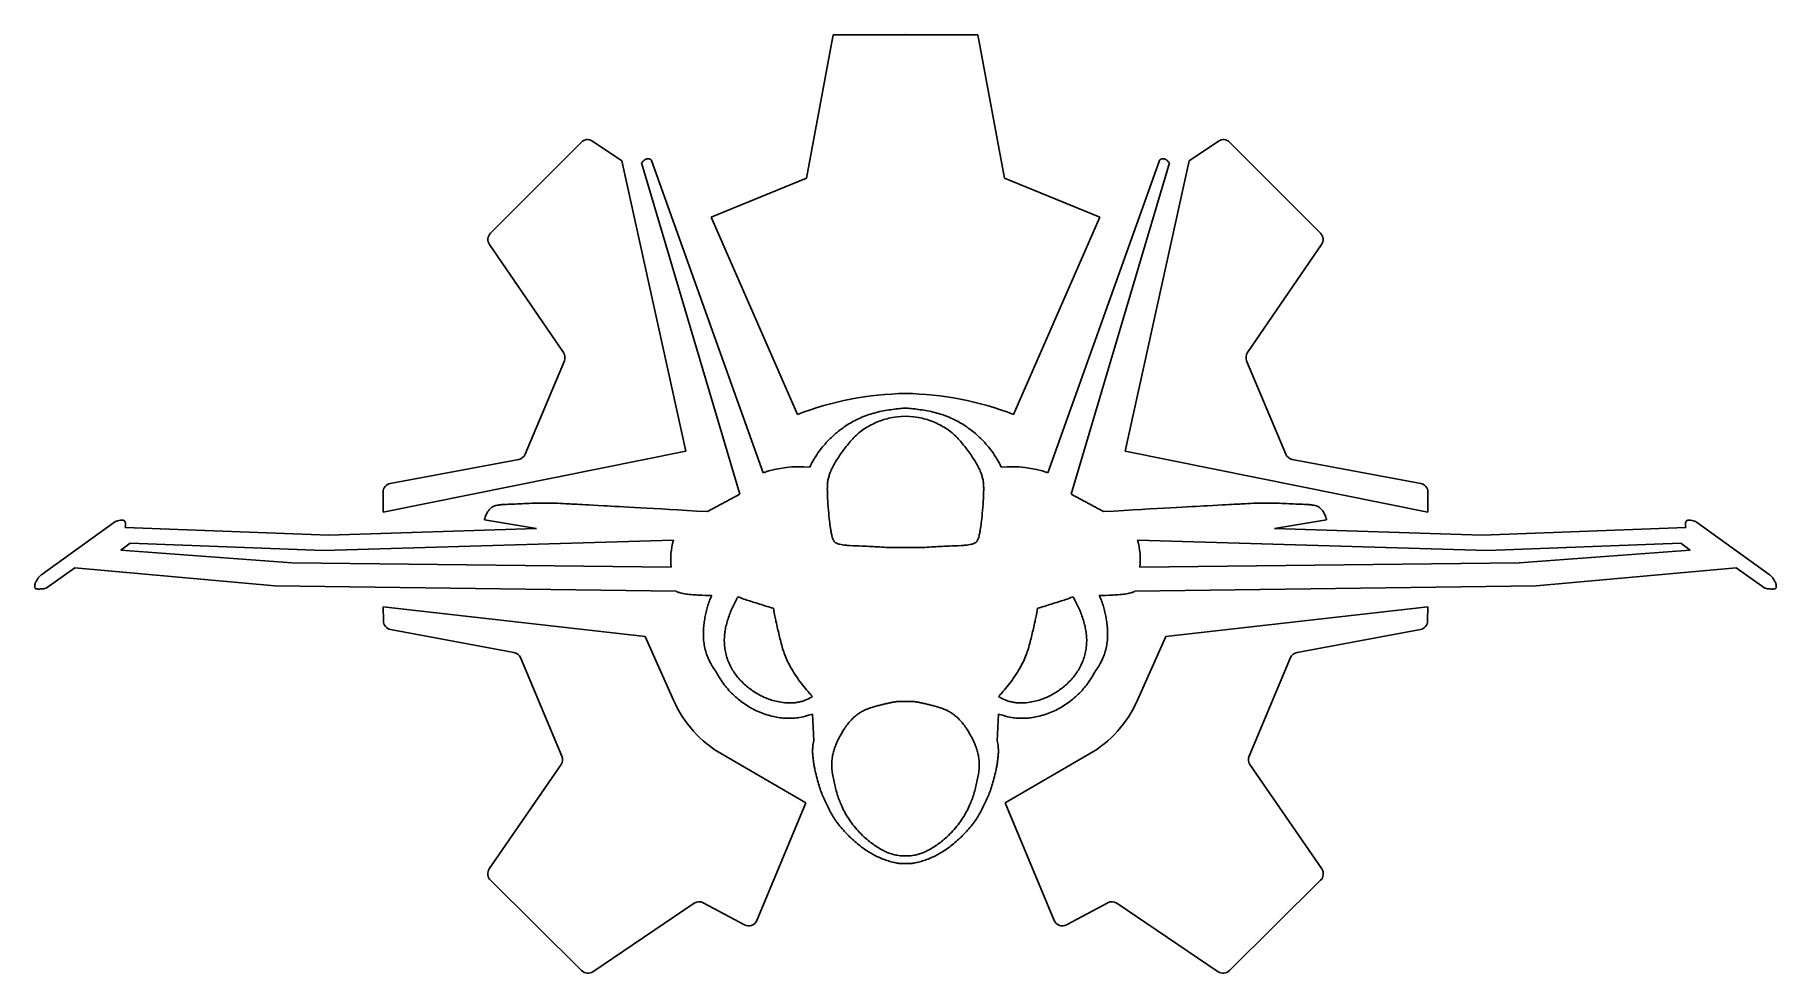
# Model space of a CAD drawing. Header units: millimetres. Extents: x 8001 to 31110, y 191 to 17125.
# Drawn here: x 14428 to 21919, y 13086 to 17125 of the extents above; entities that cross this region are included whole.
import ezdxf

# ---------------------------------------------------------------- set-up
doc = ezdxf.new("R2010")
doc.units = ezdxf.units.MM

msp = doc.modelspace()

# ---------------------------------------------------------------- linework, layer by layer
at = {"color": 7, "linetype": 'Continuous'}
for p, q in [((17862.3, 17124.9), (17748.2, 16508)), ((17862.3, 17124.9), (18484.7, 17124.9)), ((18484.7, 17124.9), (18598.8, 16508)), ((16779.4, 16662.6), (16388.4, 16270.7)), ((16953.5, 16582.6), (16827.6, 16667.3)), ((19393.5, 16582.6), (19519.4, 16667.3)), ((19567.6, 16662.6), (19958.6, 16270.7)), ((16953.5, 16582.6), (17228.8, 15333.3)), ((17460.2, 15147.6), (17037.9, 16573.5)), ((17560.8, 15240.5), (17081.3, 16584.3)), ((18786.2, 15240.5), (19265.7, 16584.3)), ((18886.8, 15147.6), (19309.1, 16573.5)), ((19393.5, 16582.6), (19118.2, 15333.3)), ((17337.4, 16340.4), (17748.2, 16508)), ((19009.6, 16340.4), (18598.8, 16508)), ((17337.4, 16340.4), (17709.3, 15491.4)), ((19009.6, 16340.4), (18637.7, 15491.4)), ((16384, 16222.2), (16702.4, 15758)), ((19963, 16222.2), (19644.7, 15758)), ((16706.1, 15721.7), (16537.8, 15320.1)), ((19640.9, 15721.7), (19809.2, 15320.1)), ((17228.8, 15333.3), (15926.3, 15070.5)), ((16509.7, 15297.4), (15957.4, 15193.9)), ((19118.2, 15333.3), (20420.7, 15070.5)), ((19837.3, 15297.4), (20389.6, 15193.9)), ((15926.3, 15156.4), (15926.3, 15070.5)), ((17460.2, 15147.6), (17321.7, 15072.9)), ((18886.8, 15147.6), (19025.3, 15072.9)), ((20420.7, 15156.4), (20420.7, 15070.5)), ((14766, 15025.3), (14458, 14801.9)), ((15693.3, 14971.8), (14817.5, 15004.3)), ((16585.7, 15000.1), (15693.3, 14971.8)), ((16362.5, 15038.2), (16585.7, 15000.1)), ((19984.5, 15038.2), (19761.3, 15000.1)), ((19761.3, 15000.1), (20653.7, 14971.8)), ((20653.7, 14971.8), (21529.5, 15004.3)), ((21581, 15025.3), (21889, 14801.9)), ((14837.8, 14936.8), (14798, 14906.7)), ((14798, 14906.7), (15533.8, 14852.1)), ((14837.8, 14936.8), (15669.8, 14905.6)), ((17175, 14949.5), (15669.8, 14905.6)), ((19172, 14949.5), (20677.2, 14905.6)), ((21509.2, 14936.8), (20677.2, 14905.6)), ((21549, 14906.7), (20813.3, 14852.1)), ((21509.2, 14936.8), (21549, 14906.7)), ((17166.1, 14834.4), (15533.8, 14852.1)), ((19180.9, 14834.4), (20813.3, 14852.1)), ((14601, 14830.9), (14477, 14743)), ((14601, 14830.9), (15460, 14753.1)), ((21746.1, 14830.9), (20887, 14753.1)), ((21746.1, 14830.9), (21870, 14743)), ((17187.7, 14730.3), (15460, 14753.1)), ((19159.3, 14730.3), (20887, 14753.1)), ((15926.3, 14663.3), (17053.5, 14535.4)), ((15926.3, 14663.3), (15927.6, 14602.5)), ((20420.7, 14663.3), (19293.5, 14535.4)), ((20420.7, 14663.3), (20419.4, 14602.5)), ((16489, 14467.1), (15958.7, 14565.8)), ((17053.5, 14535.4), (17175, 14261.9)), ((19293.5, 14535.4), (19172, 14261.9)), ((19858, 14467.1), (20388.3, 14565.8)), ((16517.1, 14444.4), (16695.5, 14020.7)), ((19829.9, 14444.4), (19651.5, 14020.7)), ((17773.1, 14201.8), (17779.3, 14086.2)), ((18573.9, 14201.8), (18567.7, 14086.2)), ((17744.6, 13820.3), (17384.9, 14028.4)), ((18602.4, 13820.3), (18962.2, 14028.4)), ((16383.1, 13535), (16691.8, 13984.3)), ((19963.9, 13535), (19655.2, 13984.3)), ((17744.6, 13820.3), (17534.1, 13313.2)), ((18602.4, 13820.3), (18812.9, 13313.2)), ((16387.7, 13486.4), (16780.3, 13097.5)), ((19959.3, 13486.4), (19566.7, 13097.5)), ((17264.4, 13387.6), (16828.4, 13093)), ((17303.8, 13389.6), (17480.9, 13294.2)), ((19043.2, 13389.6), (18866.1, 13294.2)), ((19082.6, 13387.6), (19518.6, 13093))]:
    msp.add_line(p, q, dxfattribs=at)
for centre, radius, start, end in [((16806.4, 16635.7), 38.1, 56.09372, 135.06829), ((19540.7, 16635.7), 38.1, 44.93171, 123.90628), ((16415.4, 16243.8), 38.1, 135.06829, 214.44071), ((19931.6, 16243.8), 38.1, 325.55929, 44.93171), ((16670.9, 15736.4), 38.1, 337.262, 34.44071), ((19676.1, 15736.4), 38.1, 145.55929, 202.738), ((18197.2, 14216.8), 1364.8, 90.99531, 110.94703), ((18149.8, 14216.8), 1364.8, 69.05297, 89.00469), ((16502.6, 15334.8), 38.1, 280.6157, 337.262), ((19844.4, 15334.8), 38.1, 202.738, 259.3843), ((17717.2, 14774.4), 491.6, 84.82236, 108.54536), ((18629.8, 14774.4), 491.6, 71.45464, 95.17764), ((15964.4, 15156.4), 38.1, 100.6157, 180), ((20382.6, 15156.4), 38.1, 0, 79.3843), ((17455.3, 14870.1), 291.4, 164.17289, 187.02262), ((18891.7, 14870.1), 291.4, 352.97738, 15.82711), ((15965.7, 14603.3), 38.1, 181.23198, 259.45039), ((20381.3, 14603.3), 38.1, 280.54961, 358.76802), ((16482, 14429.6), 38.1, 22.82908, 79.45039), ((19865, 14429.6), 38.1, 100.54961, 157.17092), ((17639.3, 14468.1), 508, 203.9507, 239.94763), ((18707.7, 14468.1), 508, 300.05237, 336.0493), ((16660.4, 14005.9), 38.1, 325.51264, 22.82908), ((19686.6, 14005.9), 38.1, 157.17092, 214.48736), ((16414.6, 13513.5), 38.1, 145.51264, 225.26836), ((19932.5, 13513.5), 38.1, 314.73164, 34.48736), ((17285.8, 13356), 38.1, 61.69924, 124.04157), ((19061.2, 13356), 38.1, 55.95843, 118.30076), ((17499, 13327.8), 38.1, 241.69924, 337.45712), ((18848.1, 13327.8), 38.1, 202.54288, 298.30076), ((16807.1, 13124.6), 38.1, 225.26836, 304.04157), ((19539.9, 13124.6), 38.1, 235.95843, 314.73164)]:
    msp.add_arc(centre, radius, start, end, dxfattribs=at)
for points, knots in [([(17037.9, 16573.5), (17042.3, 16577.6), (17046.7, 16582.9), (17051.5, 16587.7), (17057.2, 16590.6), (17063.7, 16591), (17069.7, 16591.3), (17072.5, 16591.1), (17075.4, 16589.9), (17078.6, 16587.2), (17080.2, 16585.4), (17081.2, 16584.2), (17081.3, 16584.1), (17081.3, 16584.1), (17081.3, 16584.1), (17081.3, 16584.1), (17081.3, 16584.1), (17081.3, 16584.1), (17081.3, 16584.3), (17081.3, 16584.2), (17081.3, 16584.3)], [0, 0, 0, 0, 0.113827, 0.24279, 0.371158, 0.490256, 0.613154, 0.727441, 0.779281, 0.837555, 0.917894, 0.962281, 0.992051, 0.994539, 0.995625, 0.995869, 0.996087, 0.996537, 0.997081, 1, 1, 1, 1]), ([(19309.1, 16573.5), (19304.7, 16577.6), (19300.3, 16582.9), (19295.5, 16587.7), (19289.8, 16590.6), (19283.3, 16591), (19277.3, 16591.3), (19274.5, 16591.1), (19271.7, 16589.9), (19268.4, 16587.2), (19266.9, 16585.4), (19265.8, 16584.2), (19265.7, 16584.1), (19265.7, 16584.1), (19265.7, 16584.1), (19265.7, 16584.1), (19265.7, 16584.1), (19265.7, 16584.1), (19265.7, 16584.3), (19265.7, 16584.2), (19265.7, 16584.3)], [0, 0, 0, 0, 0.1137738, 0.2427449, 0.3711205, 0.4902258, 0.6131305, 0.7274243, 0.7792675, 0.8375454, 0.9178895, 0.9622788, 0.9920505, 0.9945386, 0.9956248, 0.9958684, 0.9960871, 0.9965367, 0.997081, 1, 1, 1, 1]), ([(17761.5, 15264), (17775.8, 15292.6), (17792.6, 15319.8), (17811.6, 15345.6), (17832.4, 15369.9), (17854.9, 15392.8), (17878.5, 15413.7), (17903.3, 15433), (17929.5, 15450.5), (17956.9, 15465.8), (17986, 15479.3), (18016.1, 15490.6), (18046.9, 15499.7), (18078.2, 15506.6), (18109.8, 15511.8), (18141.6, 15515.6), (18173.5, 15518.5), (18162.9, 15517.6), (18173.5, 15518.5)], [0, 0, 0, 0, 0.06264, 0.125231, 0.187911, 0.250719, 0.3136, 0.375332, 0.43699, 0.498578, 0.560163, 0.623067, 0.686016, 0.748935, 0.811735, 0.874496, 0.937271, 1, 1, 1, 1]), ([(18585.5, 15264), (18571.2, 15292.6), (18554.4, 15319.8), (18535.5, 15345.6), (18514.6, 15369.9), (18492.1, 15392.8), (18468.6, 15413.7), (18443.7, 15433), (18417.5, 15450.5), (18390.1, 15465.8), (18361, 15479.3), (18330.9, 15490.6), (18300.1, 15499.7), (18268.8, 15506.6), (18237.2, 15511.8), (18205.4, 15515.6), (18173.5, 15518.5), (18184.1, 15517.6), (18173.5, 15518.5)], [0, 0, 0, 0, 0.062638, 0.125229, 0.18791, 0.250717, 0.313598, 0.375331, 0.436988, 0.498577, 0.560162, 0.623066, 0.686016, 0.748935, 0.811735, 0.874496, 0.937271, 1, 1, 1, 1]), ([(18173.5, 15484.2), (18144.4, 15482.5), (18115.6, 15478), (18087.2, 15471.1), (18059.6, 15461.9), (18032.7, 15450.3), (18007.5, 15436.7), (17983.8, 15420.6), (17961.7, 15402.2), (17941.8, 15381.7), (17923.2, 15359.2), (17905.5, 15335.9), (17888.5, 15312.1), (17872.6, 15287.6), (17858.5, 15262.1), (17850.7, 15244.6), (17844.3, 15226.5), (17839.7, 15208), (17837.5, 15189.1), (17837.1, 15170), (17837.6, 15150.9), (17839.3, 15107.5), (17843.2, 15064.3), (17847.7, 15021), (17850.6, 14999.7), (17854.5, 14978.5), (17859.8, 14957.1), (17862.8, 14949.4), (17867.5, 14943), (17874, 14938.2), (17881.7, 14934.8), (17892.2, 14931.7), (17902.8, 14929.6), (17913.5, 14928.3), (17950.6, 14926.1), (17987.8, 14924.3), (18024.9, 14923.1), (18062, 14920.8), (18099.1, 14918.4), (18136.3, 14918), (18173.5, 14918), (18161.1, 14918), (18173.5, 14918)], [0, 0, 0, 0, 0.027999, 0.055968, 0.083954, 0.111958, 0.139957, 0.167476, 0.195039, 0.222571, 0.250016, 0.27799, 0.306052, 0.334124, 0.362131, 0.390104, 0.408487, 0.426898, 0.445221, 0.463467, 0.481785, 0.500181, 0.541817, 0.583451, 0.625178, 0.645871, 0.666501, 0.687676, 0.695589, 0.703204, 0.710975, 0.719, 0.729538, 0.739914, 0.750269, 0.785955, 0.821632, 0.857306, 0.892976, 0.92864, 0.964324, 1, 1, 1, 1]), ([(18173.5, 15484.2), (18202.6, 15482.5), (18231.4, 15478), (18259.8, 15471.1), (18287.5, 15461.9), (18314.3, 15450.3), (18339.5, 15436.7), (18363.3, 15420.6), (18385.3, 15402.2), (18405.2, 15381.7), (18423.8, 15359.2), (18441.5, 15335.9), (18458.5, 15312.1), (18474.4, 15287.6), (18488.5, 15262.1), (18496.3, 15244.6), (18502.8, 15226.5), (18507.3, 15208), (18509.6, 15189.1), (18510, 15170), (18509.4, 15150.9), (18507.7, 15107.5), (18503.9, 15064.3), (18499.3, 15021), (18496.4, 14999.7), (18492.6, 14978.5), (18487.2, 14957.1), (18484.2, 14949.4), (18479.5, 14943), (18473, 14938.2), (18465.3, 14934.8), (18454.8, 14931.7), (18444.2, 14929.6), (18433.5, 14928.3), (18396.4, 14926.1), (18359.2, 14924.3), (18322.1, 14923.1), (18285, 14920.8), (18247.9, 14918.4), (18210.7, 14918), (18173.5, 14918), (18185.9, 14918), (18173.5, 14918)], [0, 0, 0, 0, 0.027999, 0.055969, 0.083954, 0.111958, 0.139958, 0.167477, 0.19504, 0.222571, 0.250016, 0.27799, 0.306053, 0.334124, 0.362131, 0.390104, 0.408487, 0.426898, 0.445221, 0.463468, 0.481785, 0.500181, 0.541817, 0.583451, 0.625178, 0.645871, 0.666501, 0.687677, 0.695589, 0.703204, 0.710975, 0.719, 0.729538, 0.739914, 0.750269, 0.785956, 0.821632, 0.857306, 0.892976, 0.92864, 0.964324, 1, 1, 1, 1]), ([(17321.7, 15072.9), (17073.6, 15087.2), (16825.5, 15100.7), (16775.9, 15103.3), (16726.2, 15106.1), (16676.6, 15108.8), (16626.9, 15110.3), (16577.2, 15109.4), (16535.9, 15107.4), (16494.5, 15105.5), (16453.1, 15104), (16442.7, 15103.4), (16432.4, 15102.6), (16422.1, 15101.2), (16411.9, 15099.1), (16402, 15096), (16392.9, 15091.2), (16385.3, 15084.1), (16378.9, 15075.9), (16373.2, 15067.2), (16368.5, 15058.1), (16364.9, 15048.4), (16362.5, 15038.2), (16363.2, 15041.6), (16362.5, 15038.2)], [0, 0, 0, 0, 0.2499196, 0.4998036, 0.5497896, 0.5997902, 0.6498015, 0.6997784, 0.7497535, 0.7914264, 0.8330536, 0.8747168, 0.8851791, 0.8956346, 0.9060648, 0.9164856, 0.9269541, 0.9373257, 0.9477444, 0.9582736, 0.9686862, 0.9790284, 0.9894111, 1, 1, 1, 1]), ([(19025.3, 15072.9), (19273.4, 15087.2), (19521.5, 15100.7), (19571.1, 15103.3), (19620.8, 15106.1), (19670.4, 15108.8), (19720.1, 15110.3), (19769.8, 15109.4), (19811.2, 15107.4), (19852.5, 15105.5), (19893.9, 15104), (19904.3, 15103.4), (19914.6, 15102.6), (19924.9, 15101.2), (19935.1, 15099.1), (19945, 15096), (19954.1, 15091.2), (19961.7, 15084.1), (19968.2, 15075.9), (19973.8, 15067.2), (19978.5, 15058.1), (19982.2, 15048.4), (19984.5, 15038.2), (19983.8, 15041.6), (19984.5, 15038.2)], [0, 0, 0, 0, 0.249923, 0.499806, 0.549792, 0.599792, 0.649803, 0.69978, 0.749755, 0.791427, 0.833054, 0.874717, 0.88518, 0.895635, 0.906065, 0.916486, 0.926954, 0.937326, 0.947745, 0.958274, 0.968686, 0.979028, 0.989411, 1, 1, 1, 1]), ([(14817.5, 15004.3), (14817.6, 15011), (14818.3, 15017.8), (14818.1, 15024.5), (14816.6, 15029.4), (14813.6, 15033.7), (14809.3, 15036), (14804.2, 15036.4), (14794.2, 15035.9), (14784.4, 15033.6), (14774.9, 15029.9), (14766, 15025.3), (14768.9, 15026.9), (14766, 15025.3)], [0, 0, 0, 0, 0.082157, 0.166575, 0.24996, 0.313083, 0.377571, 0.43861, 0.501635, 0.62555, 0.750509, 0.876333, 1, 1, 1, 1]), ([(21529.5, 15004.3), (21529.4, 15011), (21528.8, 15017.8), (21528.9, 15024.5), (21530.4, 15029.4), (21533.4, 15033.7), (21537.7, 15036), (21542.8, 15036.4), (21552.8, 15035.9), (21562.6, 15033.6), (21572.1, 15029.9), (21581, 15025.3), (21578.1, 15026.9), (21581, 15025.3)], [0, 0, 0, 0, 0.082157, 0.166575, 0.24996, 0.313083, 0.377571, 0.438609, 0.501635, 0.62555, 0.750509, 0.876333, 1, 1, 1, 1]), ([(14477, 14743), (14467, 14741.3), (14457.7, 14740.1), (14448.4, 14739.6), (14442.7, 14739.7), (14436.6, 14740.1), (14433.7, 14740.6), (14431.2, 14741.6), (14429.4, 14743.4), (14428.6, 14745.8), (14428.2, 14752.4), (14428.6, 14758.5), (14430, 14764.3), (14433, 14770.9), (14436.7, 14777.3), (14440.8, 14784.5), (14445.4, 14791.3), (14450.9, 14797.3), (14458, 14801.9), (14455.5, 14800.5), (14458, 14801.9)], [0, 0, 0, 0, 0.086589, 0.165727, 0.245374, 0.29353, 0.345456, 0.370705, 0.393467, 0.41428, 0.436541, 0.492018, 0.544483, 0.595116, 0.656353, 0.719142, 0.789947, 0.859281, 0.927965, 1, 1, 1, 1]), ([(21870, 14743), (21880, 14741.3), (21889.3, 14740.1), (21898.7, 14739.6), (21904.3, 14739.7), (21910.4, 14740.1), (21913.4, 14740.6), (21915.8, 14741.6), (21917.6, 14743.4), (21918.5, 14745.8), (21918.8, 14752.4), (21918.4, 14758.5), (21917, 14764.3), (21914, 14770.9), (21910.3, 14777.3), (21906.2, 14784.5), (21901.7, 14791.3), (21896.2, 14797.3), (21889, 14801.9), (21891.5, 14800.5), (21889, 14801.9)], [0, 0, 0, 0, 0.08659, 0.165729, 0.245375, 0.293531, 0.345457, 0.370706, 0.393468, 0.414281, 0.436542, 0.492019, 0.544484, 0.595117, 0.656354, 0.719143, 0.789947, 0.859281, 0.927965, 1, 1, 1, 1]), ([(17339.8, 14711.4), (17296.6, 14712.9), (17253.4, 14715.5), (17234.5, 14717.3), (17215.7, 14720.2), (17208.4, 14722), (17201.3, 14724.1), (17194.2, 14726.6), (17187.7, 14730.3), (17189.8, 14729), (17187.7, 14730.3)], [0, 0, 0, 0, 0.280089, 0.559877, 0.683252, 0.806412, 0.854713, 0.903202, 0.951797, 1, 1, 1, 1]), ([(17356.2, 14387.1), (17341, 14409.6), (17328, 14433.7), (17317.6, 14458.9), (17310.1, 14485.1), (17305.5, 14512), (17303.8, 14539.2), (17304.5, 14566.5), (17307, 14591.4), (17310.7, 14616.1), (17315.5, 14640.7), (17321.7, 14664.9), (17329.7, 14688.5), (17339.8, 14711.4), (17336.3, 14703.8), (17339.8, 14711.4)], [0, 0, 0, 0, 0.079965, 0.160012, 0.24002, 0.319997, 0.400041, 0.480063, 0.559975, 0.633339, 0.706818, 0.78025, 0.853499, 0.926636, 1, 1, 1, 1]), ([(17773.1, 14277.7), (17758.7, 14268.6), (17743.3, 14261.4), (17727.2, 14255.9), (17710.6, 14252.2), (17693.7, 14249.9), (17676.6, 14249.1), (17649.9, 14250.4), (17623.4, 14254.7), (17597.5, 14261.5), (17573, 14270.5), (17549.4, 14281.5), (17526.6, 14294.6), (17505, 14309.4), (17484.5, 14326), (17465.5, 14344.3), (17448.2, 14364.1), (17433, 14385.3), (17419.9, 14408), (17409.4, 14432), (17401.6, 14457.1), (17396.4, 14482.8), (17393.9, 14508.9), (17394.2, 14535), (17397.2, 14560.8), (17402.5, 14586.3), (17409.8, 14611.5), (17418.7, 14636.1), (17429, 14660.2), (17440.3, 14683.7), (17452.2, 14706.4), (17448.1, 14698.9), (17452.2, 14706.4)], [0, 0, 0, 0, 0.023288, 0.046481, 0.069704, 0.092995, 0.116315, 0.139606, 0.176199, 0.212827, 0.249422, 0.285061, 0.320764, 0.356569, 0.392488, 0.428485, 0.464462, 0.500349, 0.536131, 0.571857, 0.607638, 0.643497, 0.679366, 0.715158, 0.750794, 0.786344, 0.82197, 0.857725, 0.893562, 0.929355, 0.964914, 1, 1, 1, 1]), ([(17452.2, 14706.4), (17480.3, 14695.9), (17508.8, 14686.5), (17537.5, 14677.5), (17571.2, 14666.8), (17605.2, 14657), (17593.9, 14660.2), (17605.2, 14657)], [0, 0, 0, 0, 0.186664, 0.373309, 0.560012, 0.780013, 1, 1, 1, 1]), ([(18573.9, 14277.7), (18588.3, 14268.6), (18603.7, 14261.4), (18619.8, 14255.9), (18636.4, 14252.2), (18653.3, 14249.9), (18670.4, 14249.1), (18697.1, 14250.4), (18723.6, 14254.7), (18749.5, 14261.5), (18774, 14270.5), (18797.7, 14281.5), (18820.4, 14294.6), (18842.1, 14309.4), (18862.5, 14326), (18881.5, 14344.3), (18898.8, 14364.1), (18914.1, 14385.3), (18927.1, 14408), (18937.6, 14432), (18945.4, 14457.1), (18950.6, 14482.8), (18953.1, 14508.9), (18952.8, 14535), (18949.8, 14560.8), (18944.5, 14586.3), (18937.2, 14611.5), (18928.3, 14636.1), (18918, 14660.2), (18906.8, 14683.7), (18894.8, 14706.4), (18898.9, 14698.9), (18894.8, 14706.4)], [0, 0, 0, 0, 0.023291, 0.046483, 0.069707, 0.092998, 0.116317, 0.139608, 0.176201, 0.21283, 0.249424, 0.285063, 0.320766, 0.356571, 0.39249, 0.428487, 0.464463, 0.50035, 0.536132, 0.571858, 0.607639, 0.643498, 0.679367, 0.715159, 0.750794, 0.786345, 0.82197, 0.857725, 0.893562, 0.929356, 0.964914, 1, 1, 1, 1]), ([(18894.8, 14706.4), (18866.7, 14695.9), (18838.2, 14686.5), (18809.6, 14677.5), (18775.8, 14666.8), (18741.8, 14657), (18753.2, 14660.2), (18741.8, 14657)], [0, 0, 0, 0, 0.186644, 0.373293, 0.560001, 0.780007, 1, 1, 1, 1]), ([(18990.8, 14387.1), (19006.1, 14409.6), (19019, 14433.7), (19029.4, 14458.9), (19036.9, 14485.1), (19041.5, 14512), (19043.3, 14539.2), (19042.5, 14566.5), (19040.1, 14591.4), (19036.3, 14616.1), (19031.5, 14640.7), (19025.3, 14664.9), (19017.3, 14688.5), (19007.2, 14711.4), (19010.7, 14703.8), (19007.2, 14711.4)], [0, 0, 0, 0, 0.079966, 0.160012, 0.240021, 0.319998, 0.400041, 0.480063, 0.559976, 0.633339, 0.706818, 0.78025, 0.8535, 0.926636, 1, 1, 1, 1]), ([(19007.2, 14711.4), (19050.4, 14712.9), (19093.6, 14715.5), (19112.5, 14717.3), (19131.3, 14720.2), (19138.6, 14722), (19145.8, 14724.1), (19152.8, 14726.6), (19159.3, 14730.3), (19157.2, 14729), (19159.3, 14730.3)], [0, 0, 0, 0, 0.280109, 0.559889, 0.683261, 0.806418, 0.854717, 0.903205, 0.951798, 1, 1, 1, 1]), ([(17605.2, 14657), (17610.7, 14627.9), (17616.8, 14599), (17623.3, 14570.1), (17630, 14541.3), (17637, 14512.5), (17644.7, 14484), (17654.2, 14456), (17665.9, 14428.8), (17683.2, 14395.8), (17702.8, 14364.2), (17724.5, 14334), (17748, 14305.1), (17773.1, 14277.7), (17764.6, 14286.7), (17773.1, 14277.7)], [0, 0, 0, 0, 0.069982, 0.139919, 0.209861, 0.279845, 0.34989, 0.419883, 0.489796, 0.559818, 0.647943, 0.735997, 0.824028, 0.912051, 1, 1, 1, 1]), ([(18741.8, 14657), (18736.3, 14627.9), (18730.2, 14599), (18723.8, 14570.1), (18717, 14541.3), (18710, 14512.5), (18702.3, 14484), (18692.8, 14456), (18681.1, 14428.8), (18663.8, 14395.8), (18644.2, 14364.2), (18622.5, 14334), (18599, 14305.1), (18573.9, 14277.7), (18582.4, 14286.7), (18573.9, 14277.7)], [0, 0, 0, 0, 0.069981, 0.139918, 0.20986, 0.279845, 0.34989, 0.419882, 0.489796, 0.559817, 0.647943, 0.735997, 0.824028, 0.912051, 1, 1, 1, 1]), ([(17773.1, 14201.8), (17748.6, 14193.5), (17723.4, 14187.6), (17697.7, 14184.1), (17671.9, 14183), (17646, 14184.2), (17620.3, 14187.5), (17590.4, 14194.1), (17561.2, 14203.4), (17532.8, 14215.2), (17505.4, 14229.5), (17478.7, 14246.4), (17453.6, 14265.4), (17430, 14286.4), (17408.3, 14309.3), (17388.7, 14333.8), (17371.3, 14359.8), (17356.2, 14387.1), (17361.1, 14377.9), (17356.2, 14387.1)], [0, 0, 0, 0, 0.0518992, 0.1038436, 0.1558216, 0.2077994, 0.2598049, 0.3118413, 0.3732369, 0.4347928, 0.4965407, 0.5584627, 0.6217708, 0.6851258, 0.7484508, 0.8116655, 0.8746954, 0.9374827, 1, 1, 1, 1]), ([(18573.9, 14201.8), (18598.4, 14193.5), (18623.6, 14187.6), (18649.3, 14184.1), (18675.1, 14183), (18701, 14184.2), (18726.7, 14187.5), (18756.6, 14194.1), (18785.9, 14203.4), (18814.2, 14215.2), (18841.6, 14229.5), (18868.3, 14246.4), (18893.5, 14265.4), (18917, 14286.4), (18938.7, 14309.3), (18958.3, 14333.8), (18975.7, 14359.8), (18990.8, 14387.1), (18985.9, 14377.9), (18990.8, 14387.1)], [0, 0, 0, 0, 0.051904, 0.103848, 0.155825, 0.207803, 0.259808, 0.311845, 0.37324, 0.434795, 0.496543, 0.558465, 0.621773, 0.685127, 0.748452, 0.811666, 0.874696, 0.937483, 1, 1, 1, 1]), ([(17892.1, 14107.6), (17902.4, 14125.9), (17913.8, 14143.8), (17926.4, 14161), (17940.3, 14177), (17955.6, 14191.5), (17972.1, 14204.2), (17989.9, 14214.9), (18008.7, 14223.6), (18028.3, 14230.5), (18046.1, 14235.7), (18064, 14240.3), (18082, 14244.6), (18100.1, 14248.7), (18118.3, 14252.5), (18136.5, 14255.4), (18154.9, 14256.7), (18173.5, 14255.9), (18167.3, 14256.4), (18173.5, 14255.9)], [0, 0, 0, 0, 0.062457, 0.125401, 0.188439, 0.251333, 0.314042, 0.375625, 0.437223, 0.498749, 0.560355, 0.615333, 0.670222, 0.725145, 0.780187, 0.835232, 0.890091, 0.944837, 1, 1, 1, 1]), ([(18454.9, 14107.6), (18444.6, 14125.9), (18433.2, 14143.8), (18420.6, 14161), (18406.7, 14177), (18391.4, 14191.5), (18374.9, 14204.2), (18357.2, 14214.9), (18338.3, 14223.6), (18318.7, 14230.5), (18300.9, 14235.7), (18283, 14240.3), (18265, 14244.6), (18246.9, 14248.7), (18228.8, 14252.5), (18210.5, 14255.4), (18192.1, 14256.7), (18173.5, 14255.9), (18179.7, 14256.4), (18173.5, 14255.9)], [0, 0, 0, 0, 0.062453, 0.125398, 0.188436, 0.25133, 0.31404, 0.375623, 0.437221, 0.498747, 0.560353, 0.615332, 0.670221, 0.725144, 0.780186, 0.835232, 0.89009, 0.944837, 1, 1, 1, 1]), ([(17779.3, 14086.2), (17775.6, 14070.3), (17773.9, 14054.1), (17773.8, 14037.8), (17774.9, 14021.5), (17776.7, 14005.2), (17778.9, 13989.1), (17781.6, 13973), (17787.8, 13943.8), (17795.3, 13914.9), (17803.9, 13886.2), (17812.6, 13861), (17823, 13836.4), (17834.6, 13812.3), (17846.5, 13788.4), (17859, 13764.9), (17873.2, 13742.3), (17891.6, 13718.2), (17911.8, 13695.5), (17932.9, 13673.7), (17955.1, 13653), (17978.6, 13633.7), (18003.3, 13616), (18025, 13602.5), (18047.4, 13590.4), (18070.6, 13579.8), (18094.6, 13570.9), (18116.3, 13564.6), (18138.5, 13559.9), (18150.2, 13558.4), (18161.9, 13557.8), (18173.5, 13557.9), (18169.6, 13557.8), (18173.5, 13557.9)], [0, 0, 0, 0, 0.02248, 0.044776, 0.067118, 0.089558, 0.112021, 0.134417, 0.156767, 0.197742, 0.238787, 0.279868, 0.31649, 0.353066, 0.389702, 0.42637, 0.462985, 0.499593, 0.541228, 0.582843, 0.624454, 0.666113, 0.707823, 0.749533, 0.784557, 0.81957, 0.854589, 0.88966, 0.920638, 0.951781, 0.968023, 0.984076, 1, 1, 1, 1]), ([(18173.5, 13591), (18154.4, 13591.2), (18135.6, 13593.7), (18117.1, 13598.3), (18099.1, 13604.5), (18081.5, 13612.3), (18059.6, 13624.2), (18038.7, 13637.8), (18018.7, 13652.8), (17992.9, 13674.9), (17968.8, 13698.9), (17946.8, 13724.9), (17927.2, 13752.8), (17910.1, 13782.3), (17898.2, 13806.8), (17888, 13832.1), (17879.4, 13857.8), (17872.1, 13884), (17865.9, 13910.5), (17860.5, 13937.2), (17856.6, 13964.1), (17855.8, 13985.4), (17857.3, 14006.8), (17860.9, 14028), (17866.4, 14048.9), (17873.5, 14069.2), (17882.2, 14088.9), (17892.1, 14107.6), (17888.7, 14101.4), (17892.1, 14107.6)], [0, 0, 0, 0, 0.02802, 0.055914, 0.083862, 0.111919, 0.140044, 0.176779, 0.213389, 0.249989, 0.299922, 0.349853, 0.399815, 0.449866, 0.49996, 0.540007, 0.579967, 0.61987, 0.659802, 0.699786, 0.739797, 0.77969, 0.811005, 0.842448, 0.874042, 0.905734, 0.937405, 0.968893, 1, 1, 1, 1]), ([(18173.5, 13591), (18192.6, 13591.2), (18211.4, 13593.7), (18229.9, 13598.3), (18248, 13604.5), (18265.5, 13612.3), (18287.5, 13624.2), (18308.4, 13637.8), (18328.3, 13652.8), (18354.1, 13674.9), (18378.2, 13698.9), (18400.2, 13724.9), (18419.8, 13752.8), (18436.9, 13782.3), (18448.8, 13806.8), (18459, 13832.1), (18467.6, 13857.8), (18474.9, 13884), (18481.1, 13910.5), (18486.5, 13937.2), (18490.4, 13964.1), (18491.2, 13985.4), (18489.7, 14006.8), (18486.1, 14028), (18480.6, 14048.9), (18473.5, 14069.2), (18464.9, 14088.9), (18454.9, 14107.6), (18458.3, 14101.4), (18454.9, 14107.6)], [0, 0, 0, 0, 0.02802, 0.055915, 0.083862, 0.11192, 0.140044, 0.17678, 0.21339, 0.249989, 0.299923, 0.349854, 0.399815, 0.449867, 0.49996, 0.540007, 0.579967, 0.619871, 0.659802, 0.699786, 0.739797, 0.779691, 0.811005, 0.842448, 0.874042, 0.905734, 0.937405, 0.968893, 1, 1, 1, 1]), ([(18567.7, 14086.2), (18571.4, 14070.3), (18573.1, 14054.1), (18573.2, 14037.8), (18572.1, 14021.5), (18570.3, 14005.2), (18568.1, 13989.1), (18565.4, 13973), (18559.3, 13943.8), (18551.7, 13914.9), (18543.1, 13886.2), (18534.4, 13861), (18524, 13836.4), (18512.4, 13812.3), (18500.5, 13788.4), (18488, 13764.9), (18473.8, 13742.3), (18455.4, 13718.2), (18435.2, 13695.5), (18414.1, 13673.7), (18391.9, 13653), (18368.4, 13633.7), (18343.7, 13616), (18322.1, 13602.5), (18299.6, 13590.4), (18276.4, 13579.8), (18252.4, 13570.9), (18230.7, 13564.6), (18208.5, 13559.9), (18196.8, 13558.4), (18185.1, 13557.8), (18173.5, 13557.9), (18177.4, 13557.8), (18173.5, 13557.9)], [0, 0, 0, 0, 0.022481, 0.044778, 0.06712, 0.08956, 0.112022, 0.134418, 0.156768, 0.197743, 0.238789, 0.279869, 0.316491, 0.353067, 0.389703, 0.426371, 0.462986, 0.499594, 0.541228, 0.582844, 0.624455, 0.666114, 0.707824, 0.749534, 0.784557, 0.81957, 0.854589, 0.88966, 0.920638, 0.951781, 0.968023, 0.984076, 1, 1, 1, 1])]:
    msp.add_open_spline(points, degree=3, knots=knots, dxfattribs=at)
msp.add_point((18173.5, 17124.9), dxfattribs=at)

doc.saveas('drawing.dxf')
